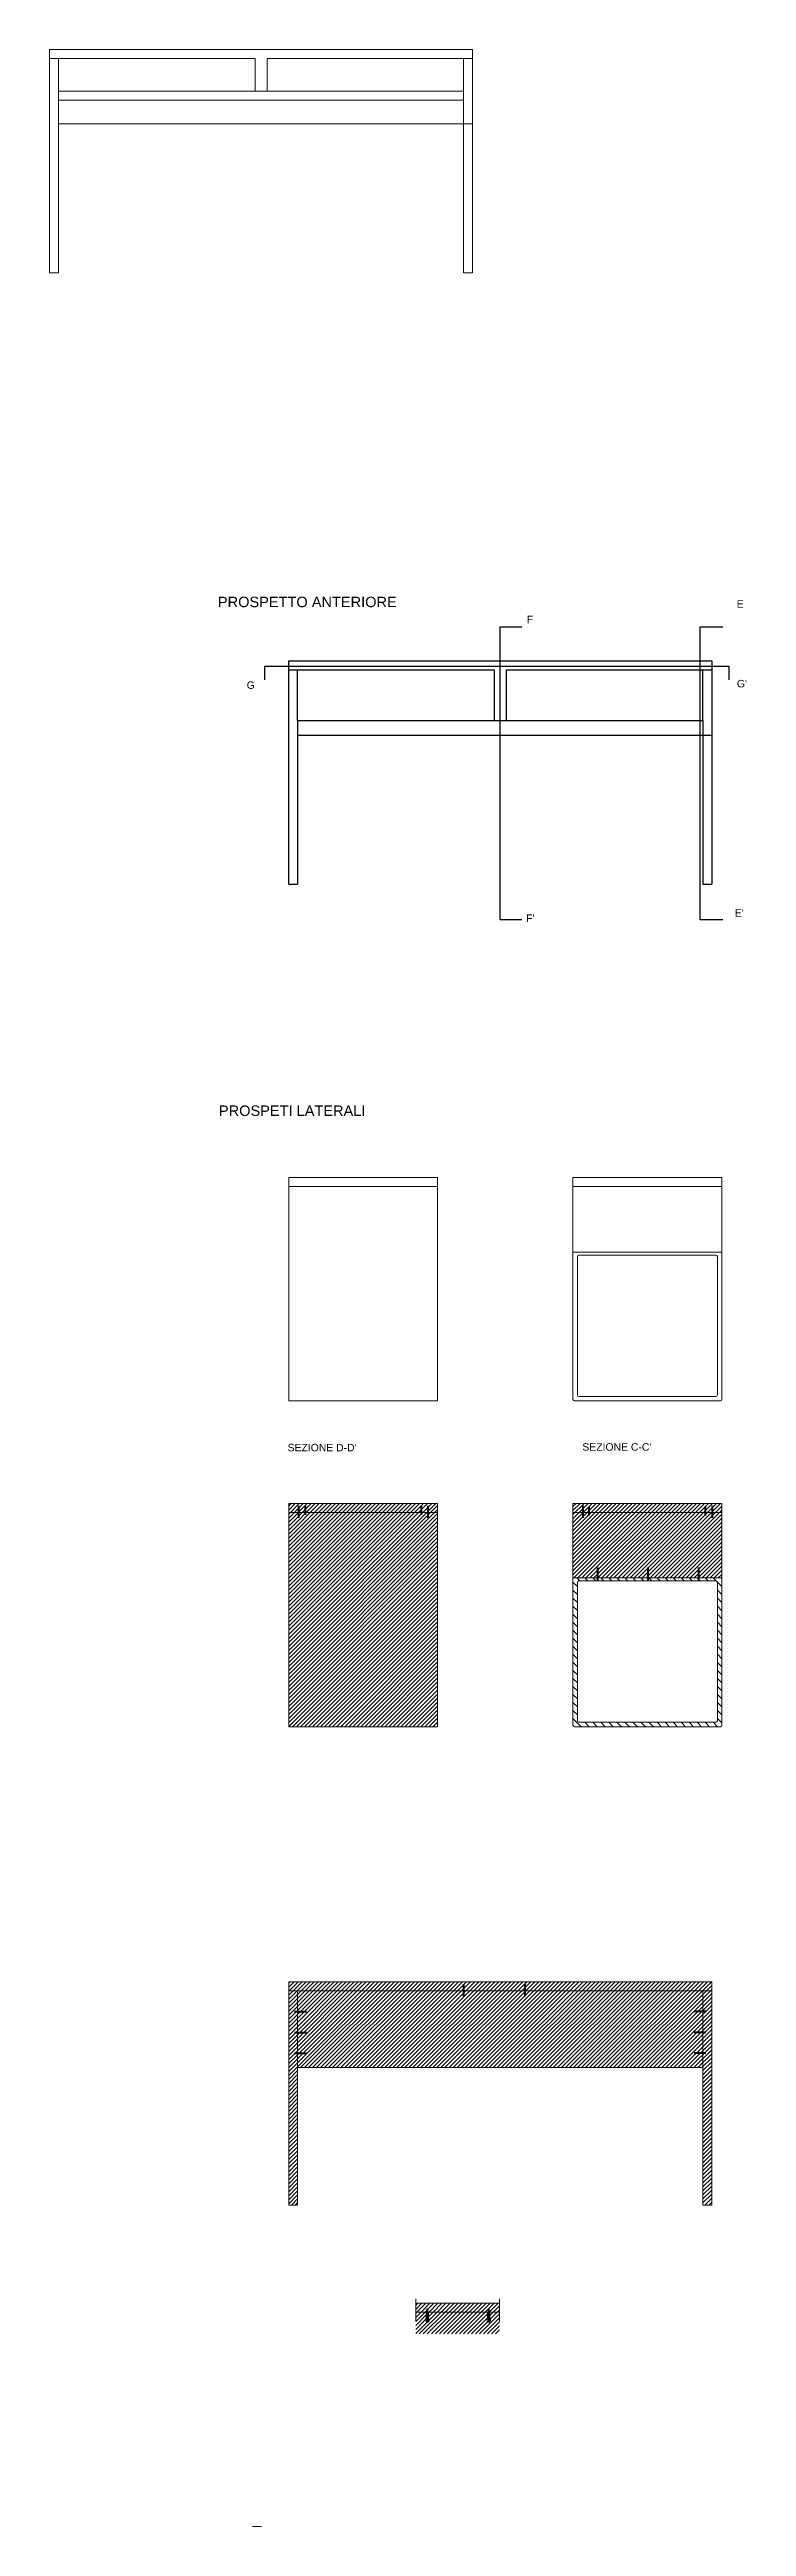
# Model space of a CAD drawing. Header units: millimetres. Extents: x 1835 to 5156, y 562 to 1862.
# Drawn here: x 2243 to 2477, y 686 to 1518 of the extents above; entities that cross this region are included whole.
import ezdxf

# ---------------------------------------------------------------- set-up
doc = ezdxf.new("R2010")
doc.units = ezdxf.units.MM
doc.linetypes.add('TRATTOPUNTO', pattern=[25.4, 12.7, -6.35, 0, -6.35])
for name, color, linetype, lineweight in [('A-FURN', 2, 'Continuous', 18), ('A-FURN-SEC', 15, 'Continuous', 9), ('A-PRSP-1', 250, 'Continuous', 40)]:
    doc.layers.add(name, color=color, linetype=linetype, lineweight=lineweight)
doc.layers.add('LINEE DI SEZIONE', color=12, linetype='Continuous')
doc.layers.add('viti sottili', color=4, linetype='Continuous')
doc.styles.get("Standard").update_dxf_attribs({"font": 'arial.ttf'})

msp = doc.modelspace()

# ---------------------------------------------------------------- texts
at = {"attachment_point": 1}
for s, width, insert, char_height in [('PROSPETTO ANTERIORE', 87.4197, (2299.3, 1334), 3.5), ('E', 6.7473, (2473.45, 1332.83), 2.5), ('F', 7.9547, (2402.97, 1327.62), 2.5), ('G', 7.5321, (2308.96, 1305.57), 2.5), ("G'", 8.0234, (2473.52, 1306.06), 2.5), ("F'", 5.3811, (2402.75, 1227.26), 2.5), ("E'", 7.4056, (2472.8, 1229.02), 2.5), ('PROSPETI LATERALI ', 216.3138, (2299.64, 1163.1), 3.5), ("SEZIONE D-D'", 53.3433, (2322.69, 1049.44), 2.5), ("SEZIONE C-C'", 53.8361, (2421.64, 1049.65), 2.5)]:
    msp.add_mtext_dynamic_manual_height_columns(s, width=width, gutter_width=12.5, heights=[0], dxfattribs=dict(at, insert=insert, char_height=char_height))

# ---------------------------------------------------------------- hatches: boundary and pattern name
at = {"layer": 'LINEE DI SEZIONE', "transparency": 33554687}
h = msp.add_hatch(dxfattribs=at)
h.set_pattern_fill('ANSI31', color=256, scale=0.3)
h.paths.add_polyline_path([(2373.06, 1029.41), (2323.06, 1029.41), (2323.06, 1026.41), (2373.06, 1026.41)])
h.paths.add_polyline_path([(2373.06, 1026.41), (2323.06, 1026.41), (2323.06, 954.41), (2373.06, 954.41)])
h = msp.add_hatch(dxfattribs=at)
h.set_pattern_fill('ANSI31', color=256, scale=0.3)
h.paths.add_polyline_path([(2468.49, 1026.41), (2465.49, 1026.41), (2462.56, 1026.41), (2424.36, 1026.41), (2421.43, 1026.41), (2418.49, 1026.41), (2418.49, 1004.41), (2426.45, 1004.41), (2443.86, 1004.41), (2460.45, 1004.41), (2468.49, 1004.41)])
h.paths.add_polyline_path([(2468.49, 1029.41), (2418.49, 1029.41), (2418.49, 1026.41), (2421.43, 1026.41), (2424.36, 1026.41), (2462.56, 1026.41), (2465.49, 1026.41), (2468.49, 1026.41)])
h = msp.add_hatch(dxfattribs=at)
h.set_pattern_fill('ANSI31', color=256, scale=0.6, angle=90)
h.paths.add_polyline_path([(2419.99, 1002.9, -0.414214), (2420.49, 1003.4), (2426.69, 1003.4), (2426.69, 1004.41), (2426.45, 1004.41), (2418.49, 1004.41), (2418.49, 954.91, 0.414214), (2418.99, 954.41), (2467.99, 954.41, 0.414214), (2468.49, 954.91), (2468.49, 1004.41), (2460.67, 1004.41), (2460.67, 1003.4), (2466.49, 1003.4, -0.414214), (2466.99, 1002.9), (2466.99, 956.41, -0.414214), (2466.49, 955.91), (2420.49, 955.91, -0.414214), (2419.99, 956.41)])
h.paths.add_polyline_path([(2443.63, 1004.41), (2426.69, 1004.41), (2426.69, 1003.4), (2443.63, 1003.4)], flags=17)
h.paths.add_polyline_path([(2460.67, 1004.41), (2460.45, 1004.41), (2443.86, 1004.41), (2443.63, 1004.41), (2443.63, 1003.4), (2460.67, 1003.4)], flags=17)
at = {"layer": 'LINEE DI SEZIONE'}
h = msp.add_hatch(dxfattribs=at)
h.set_pattern_fill('ANSI31', color=256, scale=0.3)
h.paths.add_polyline_path([(2462.06, 865.73), (2465.06, 865.73), (2465.06, 868.73), (2323.06, 868.73), (2323.06, 865.73), (2326.06, 865.73), (2326.06, 839.91), (2462.06, 839.91)])
h.paths.add_polyline_path([(2326.06, 865.73), (2323.06, 865.73), (2323.06, 793.73), (2326.06, 793.73)])
h.paths.add_polyline_path([(2465.06, 865.73), (2462.06, 865.73), (2462.06, 839.91), (2462.06, 793.73), (2465.06, 793.73)])
at = {"layer": 'LINEE DI SEZIONE', "transparency": 33554687}
h = msp.add_hatch(dxfattribs=at)
h.set_pattern_fill('ANSI31', color=256, scale=0.3)
edge = h.paths.add_edge_path()
edge.add_line((2393.82, 757.77), (2393.82, 760.77))
edge.add_line((2393.82, 760.77), (2365.69, 760.77))
edge.add_line((2365.69, 760.77), (2365.69, 757.77))
edge.add_line((2365.69, 757.77), (2369.41, 757.77))
edge.add_line((2369.41, 757.77), (2369.41, 758.87))
edge.add_arc((2369.46, 758.87), 0.05, 90, 180, ccw=False)
edge.add_line((2369.46, 758.92), (2369.76, 758.92))
edge.add_arc((2369.76, 758.87), 0.05, 0, 90, ccw=False)
edge.add_line((2369.81, 758.87), (2369.81, 757.77))
edge.add_line((2369.81, 757.77), (2369.95, 757.77))
edge.add_line((2369.95, 757.77), (2389.84, 757.77))
edge.add_line((2389.84, 757.77), (2389.99, 757.77))
edge.add_line((2389.99, 757.77), (2389.99, 758.87))
edge.add_arc((2390.04, 758.87), 0.05, 90, 180, ccw=False)
edge.add_line((2390.04, 758.92), (2390.34, 758.92))
edge.add_arc((2390.34, 758.87), 0.05, 0, 90, ccw=False)
edge.add_line((2390.39, 758.87), (2390.39, 757.77))
edge.add_line((2390.39, 757.77), (2393.82, 757.77))
h = msp.add_hatch(dxfattribs=at)
h.set_pattern_fill('ANSI31', color=256, scale=0.3)
h.paths.add_polyline_path([(2393.82, 757.77), (2390.54, 757.77), (2390.54, 755.66, -0.259004), (2390.85, 755.09, -0.74706), (2389.62, 754.72), (2389.62, 754.76, 0.147415), (2390.37, 754.66, 0.082305), (2390.47, 754.92), (2389.89, 754.92), (2389.89, 755.12), (2389.99, 755.12), (2389.99, 755.52, 0.073312), (2389.62, 755.41), (2389.62, 755.45, -0.115359), (2389.84, 755.67), (2389.84, 757.77), (2369.95, 757.77), (2369.95, 755.68, -0.270555), (2370.29, 755.09, -0.74706), (2369.05, 754.73), (2369.05, 754.77, 0.147415), (2369.81, 754.67, 0.082305), (2369.91, 754.92), (2369.3, 754.92), (2369.3, 755.12), (2369.4, 755.12), (2369.4, 755.52), (2369.39, 755.52, 0.066024), (2369.05, 755.42), (2369.05, 755.46, -0.104283), (2369.25, 755.66), (2369.25, 757.77), (2365.69, 757.77), (2365.69, 750.46), (2393.82, 750.46)])

# ---------------------------------------------------------------- linework, layer by layer
for p, q in [((2394.06, 1225.6), (2394.06, 1323.94)), ((2394.06, 1323.94), (2401.33, 1323.94)), ((2461.06, 1323.94), (2461.06, 1225.6)), ((2461.06, 1323.94), (2468.78, 1323.94)), ((2314.9, 1310.64), (2470.86, 1310.64)), ((2314.9, 1310.64), (2314.9, 1306.07)), ((2323.06, 1237.46), (2323.06, 1312.46)), ((2323.06, 1312.46), (2465.06, 1312.46)), ((2323.06, 1309.46), (2392.06, 1309.46)), ((2326.06, 1292.46), (2326.06, 1309.46)), ((2392.06, 1309.46), (2392.06, 1292.46)), ((2396.06, 1309.46), (2465.06, 1309.46)), ((2396.06, 1309.46), (2396.06, 1292.46)), ((2462.06, 1292.46), (2462.06, 1309.46)), ((2465.06, 1312.46), (2465.06, 1237.46)), ((2470.86, 1310.64), (2470.86, 1306.07)), ((2326.06, 1292.46), (2326.06, 1237.46)), ((2326.06, 1292.46), (2462.06, 1292.46)), ((2462.06, 1292.46), (2462.06, 1237.46)), ((2326.06, 1287.46), (2462.06, 1287.46)), ((2462.06, 1287.46), (2465.06, 1287.46)), ((2323.06, 1237.46), (2326.06, 1237.46)), ((2462.06, 1237.46), (2465.06, 1237.46)), ((2394.06, 1225.6), (2401.33, 1225.6)), ((2461.06, 1225.6), (2468.78, 1225.6))]:
    msp.add_line(p, q)
at = {"layer": 'A-FURN'}
for p, q in [((2242.78, 1442.82), (2242.78, 1517.82)), ((2242.78, 1517.82), (2384.78, 1517.82)), ((2242.78, 1514.82), (2311.78, 1514.82)), ((2245.78, 1497.82), (2245.78, 1514.82)), ((2311.78, 1514.82), (2311.78, 1503.82)), ((2315.78, 1514.82), (2384.78, 1514.82)), ((2315.78, 1514.82), (2315.78, 1503.82)), ((2381.78, 1497.82), (2381.78, 1514.82)), ((2384.78, 1517.82), (2384.78, 1442.82)), ((2245.78, 1503.82), (2381.78, 1503.82)), ((2245.78, 1500.82), (2381.78, 1500.82)), ((2245.78, 1497.82), (2245.78, 1442.82)), ((2381.78, 1497.82), (2381.78, 1442.82)), ((2245.78, 1492.82), (2381.78, 1492.82)), ((2381.78, 1492.82), (2384.78, 1492.82)), ((2242.78, 1442.82), (2245.78, 1442.82)), ((2381.78, 1442.82), (2384.78, 1442.82)), ((2373.06, 1138.86), (2323.06, 1138.86)), ((2323.06, 1138.86), (2323.06, 1063.86)), ((2323.06, 1135.86), (2373.06, 1135.86)), ((2373.06, 1063.86), (2373.06, 1138.86)), ((2418.49, 1138.86), (2468.49, 1138.86)), ((2418.49, 1064.36), (2418.49, 1138.86)), ((2418.49, 1135.86), (2468.49, 1135.86)), ((2468.49, 1138.86), (2468.49, 1064.36)), ((2468.49, 1113.86), (2418.49, 1113.86)), ((2419.99, 1112.34), (2419.99, 1065.86)), ((2420.49, 1112.84), (2466.49, 1112.84)), ((2466.99, 1065.86), (2466.99, 1112.34)), ((2420.49, 1065.36), (2466.49, 1065.36)), ((2323.06, 1063.86), (2373.06, 1063.86)), ((2418.99, 1063.86), (2467.99, 1063.86)), ((2323.06, 1029.41), (2373.06, 1029.41)), ((2323.06, 1029.41), (2323.06, 1026.41)), ((2323.06, 1026.41), (2323.06, 954.41)), ((2323.06, 1026.41), (2373.06, 1026.41)), ((2373.06, 1029.41), (2373.06, 1026.41)), ((2373.06, 1026.41), (2373.06, 954.41)), ((2418.49, 1029.41), (2468.49, 1029.41)), ((2418.49, 954.91), (2418.49, 1029.41)), ((2418.49, 1026.41), (2421.43, 1026.41)), ((2421.43, 1026.41), (2424.36, 1026.41)), ((2424.36, 1026.41), (2462.56, 1026.41)), ((2462.56, 1026.41), (2465.49, 1026.41)), ((2465.49, 1026.41), (2468.49, 1026.41)), ((2468.49, 1029.41), (2468.49, 954.91)), ((2426.45, 1004.41), (2418.49, 1004.41)), ((2419.99, 1002.9), (2419.99, 956.41)), ((2420.49, 1003.4), (2466.49, 1003.4)), ((2443.86, 1004.41), (2426.45, 1004.41)), ((2460.45, 1004.41), (2443.86, 1004.41)), ((2468.49, 1004.41), (2460.45, 1004.41)), ((2466.99, 956.41), (2466.99, 1002.9)), ((2373.06, 954.41), (2323.06, 954.41)), ((2418.99, 954.41), (2467.99, 954.41)), ((2420.49, 955.91), (2466.49, 955.91)), ((2323.06, 865.73), (2323.06, 868.73)), ((2323.06, 868.73), (2465.06, 868.73)), ((2323.06, 865.73), (2323.06, 793.73)), ((2381.42, 865.73), (2323.06, 865.73)), ((2326.06, 793.73), (2326.06, 865.73)), ((2402.71, 865.73), (2381.42, 865.73)), ((2465.06, 865.73), (2402.71, 865.73)), ((2462.06, 793.73), (2462.06, 865.73)), ((2465.06, 868.73), (2465.06, 865.73)), ((2465.06, 865.73), (2465.06, 793.73)), ((2326.06, 839.91), (2462.06, 839.91)), ((2465.06, 793.73), (2462.06, 793.73)), ((2365.69, 760.77), (2393.82, 760.77)), ((2369.25, 757.77), (2365.69, 757.77)), ((2369.3, 755.69), (2369.3, 757.72)), ((2369.3, 757.51), (2369.3, 756.72)), ((2369.41, 758.83), (2369.7, 758.92)), ((2369.41, 758.67), (2369.81, 758.79)), ((2369.41, 758.52), (2369.81, 758.64)), ((2369.41, 758.37), (2369.81, 758.49)), ((2369.41, 758.22), (2369.81, 758.34)), ((2369.41, 758.07), (2369.81, 758.19)), ((2369.41, 757.92), (2369.81, 758.04)), ((2369.9, 755.7), (2369.9, 757.72)), ((2389.84, 757.77), (2369.95, 757.77)), ((2389.89, 757.72), (2389.89, 756.72)), ((2389.99, 758.83), (2390.29, 758.92)), ((2389.99, 758.67), (2390.39, 758.79)), ((2389.99, 758.52), (2390.39, 758.64)), ((2389.99, 758.37), (2390.39, 758.49)), ((2389.99, 758.22), (2390.39, 758.34)), ((2389.99, 758.07), (2390.39, 758.19)), ((2389.99, 757.92), (2390.39, 758.04)), ((2390.49, 755.69), (2390.49, 757.72)), ((2393.82, 757.77), (2390.54, 757.77)), ((2369.4, 755.52), (2369.4, 755.12)), ((2369.8, 755.52), (2369.8, 755.12)), ((2389.89, 755.69), (2389.89, 756.72)), ((2389.99, 755.52), (2389.99, 755.12)), ((2390.39, 755.49), (2390.39, 755.12))]:
    msp.add_line(p, q, dxfattribs=at)
at = {"layer": 'A-FURN', "linetype": 'TRATTOPUNTO', "ltscale": 0.6}
for p, q in [((2365.69, 762.25), (2365.69, 753.41)), ((2393.82, 762.25), (2393.82, 753.38))]:
    msp.add_line(p, q, dxfattribs=at)
at = {"layer": 'A-FURN'}
for points in [[(2369.25, 755.66), (2369.25, 757.77), (2369.95, 757.77), (2369.95, 755.68)], [(2369.55, 755.76), (2369.55, 757.72), (2369.25, 757.72)], [(2369.65, 755.77), (2369.65, 757.72), (2369.95, 757.72)], [(2389.84, 755.67), (2389.84, 757.77), (2390.54, 757.77), (2390.54, 755.66)], [(2390.14, 755.76), (2390.14, 757.72), (2389.84, 757.72)], [(2390.24, 755.76), (2390.24, 757.72), (2390.54, 757.72)], [(2369.81, 755.52), (2369.39, 755.52)], [(2390.34, 755.52), (2389.99, 755.52)]]:
    msp.add_lwpolyline(points, dxfattribs=at)
for points in [[(2369.81, 757.77), (2369.81, 758.87, 0.414214), (2369.76, 758.92), (2369.46, 758.92, 0.414214), (2369.41, 758.87), (2369.41, 757.77), (2369.81, 757.89)], [(2390.39, 757.77), (2390.39, 758.87, 0.414214), (2390.34, 758.92), (2390.04, 758.92, 0.414214), (2389.99, 758.87), (2389.99, 757.77), (2390.39, 757.89)]]:
    msp.add_lwpolyline(points, format="xyb", dxfattribs=at)
for points in [[(2369.9, 754.92), (2369.9, 755.12), (2369.3, 755.12), (2369.3, 754.92)], [(2390.49, 754.92), (2390.49, 755.12), (2389.89, 755.12), (2389.89, 754.92)]]:
    msp.add_lwpolyline(points, close=True, dxfattribs=at)
for centre, start, end in [((2420.49, 1112.34), 90, 180), ((2466.49, 1112.34), 0, 90), ((2420.49, 1065.86), 180, 270), ((2466.49, 1065.86), 270, 0), ((2418.99, 1064.36), 180, 270), ((2467.99, 1064.36), 270, 0), ((2420.49, 1002.9), 90, 180), ((2466.49, 1002.9), 0, 90), ((2418.99, 954.91), 180, 270), ((2420.49, 956.41), 180, 270), ((2466.49, 956.41), 270, 0), ((2467.99, 954.91), 270, 0)]:
    msp.add_arc(centre, 0.5, start, end, dxfattribs=at)
at = {"layer": 'A-FURN-SEC'}
for p, q in [((2323.06, 793.73), (2326.06, 793.73)), ((2310.89, 685.77), (2313.89, 685.77))]:
    msp.add_line(p, q, dxfattribs=at)
at = {"layer": 'A-PRSP-1'}
for p, q in [((2326.37, 1028.6), (2326.37, 1024.6)), ((2328.54, 1028.62), (2328.54, 1025.62)), ((2367.58, 1028.62), (2367.58, 1025.62)), ((2369.75, 1028.6), (2369.75, 1024.6)), ((2421.79, 1028.6), (2421.78, 1024.6)), ((2423.96, 1025.36), (2423.96, 1028.36)), ((2463.02, 1025.36), (2463.02, 1028.36)), ((2465.19, 1028.6), (2465.2, 1024.6)), ((2426.69, 1007.93), (2426.69, 1003.4)), ((2443.65, 1007.93), (2443.63, 1003.4)), ((2460.69, 1007.93), (2460.67, 1003.4)), ((2381.78, 867.92), (2381.77, 863.92)), ((2402.37, 867.92), (2402.36, 863.92)), ((2324.99, 858.73), (2328.99, 858.74)), ((2463.13, 858.73), (2459.13, 858.74)), ((2324.99, 851.73), (2328.99, 851.74)), ((2463.13, 851.73), (2459.13, 851.74)), ((2324.99, 844.73), (2328.99, 844.74)), ((2463.13, 844.73), (2459.13, 844.74))]:
    msp.add_line(p, q, dxfattribs=at)
at = {"layer": 'viti sottili'}
for points in [[(2369.05, 754.73, 0.74706), (2370.29, 755.09, 0.74706), (2369.05, 755.46), (2369.05, 755.42, -0.147415), (2369.81, 755.52, -0.085849), (2369.91, 755.25), (2369.94, 755.25), (2369.94, 755.35), (2370.14, 755.35), (2370.14, 754.83), (2369.94, 754.83), (2369.94, 754.93), (2369.91, 754.93, -0.084542), (2369.81, 754.67, -0.147415), (2369.05, 754.77), (2369.05, 754.73)], [(2389.62, 754.72, 0.74706), (2390.85, 755.09, 0.74706), (2389.62, 755.45), (2389.62, 755.41, -0.147415), (2390.37, 755.51, -0.085849), (2390.47, 755.25), (2390.5, 755.25), (2390.5, 755.35), (2390.71, 755.35), (2390.71, 754.82), (2390.5, 754.82), (2390.5, 754.92), (2390.47, 754.92, -0.084542), (2390.37, 754.66, -0.147415), (2389.62, 754.76), (2389.62, 754.72)]]:
    msp.add_lwpolyline(points, format="xyb", dxfattribs=at)

msp.set_redraw_order([(e.dxf.handle, doc.entitydb.next_handle()) for e in msp.query("TEXT MTEXT ATTDEF DIMENSION ARC_DIMENSION")])  # texts and dimensions are drawn at this point

doc.saveas('drawing.dxf')
